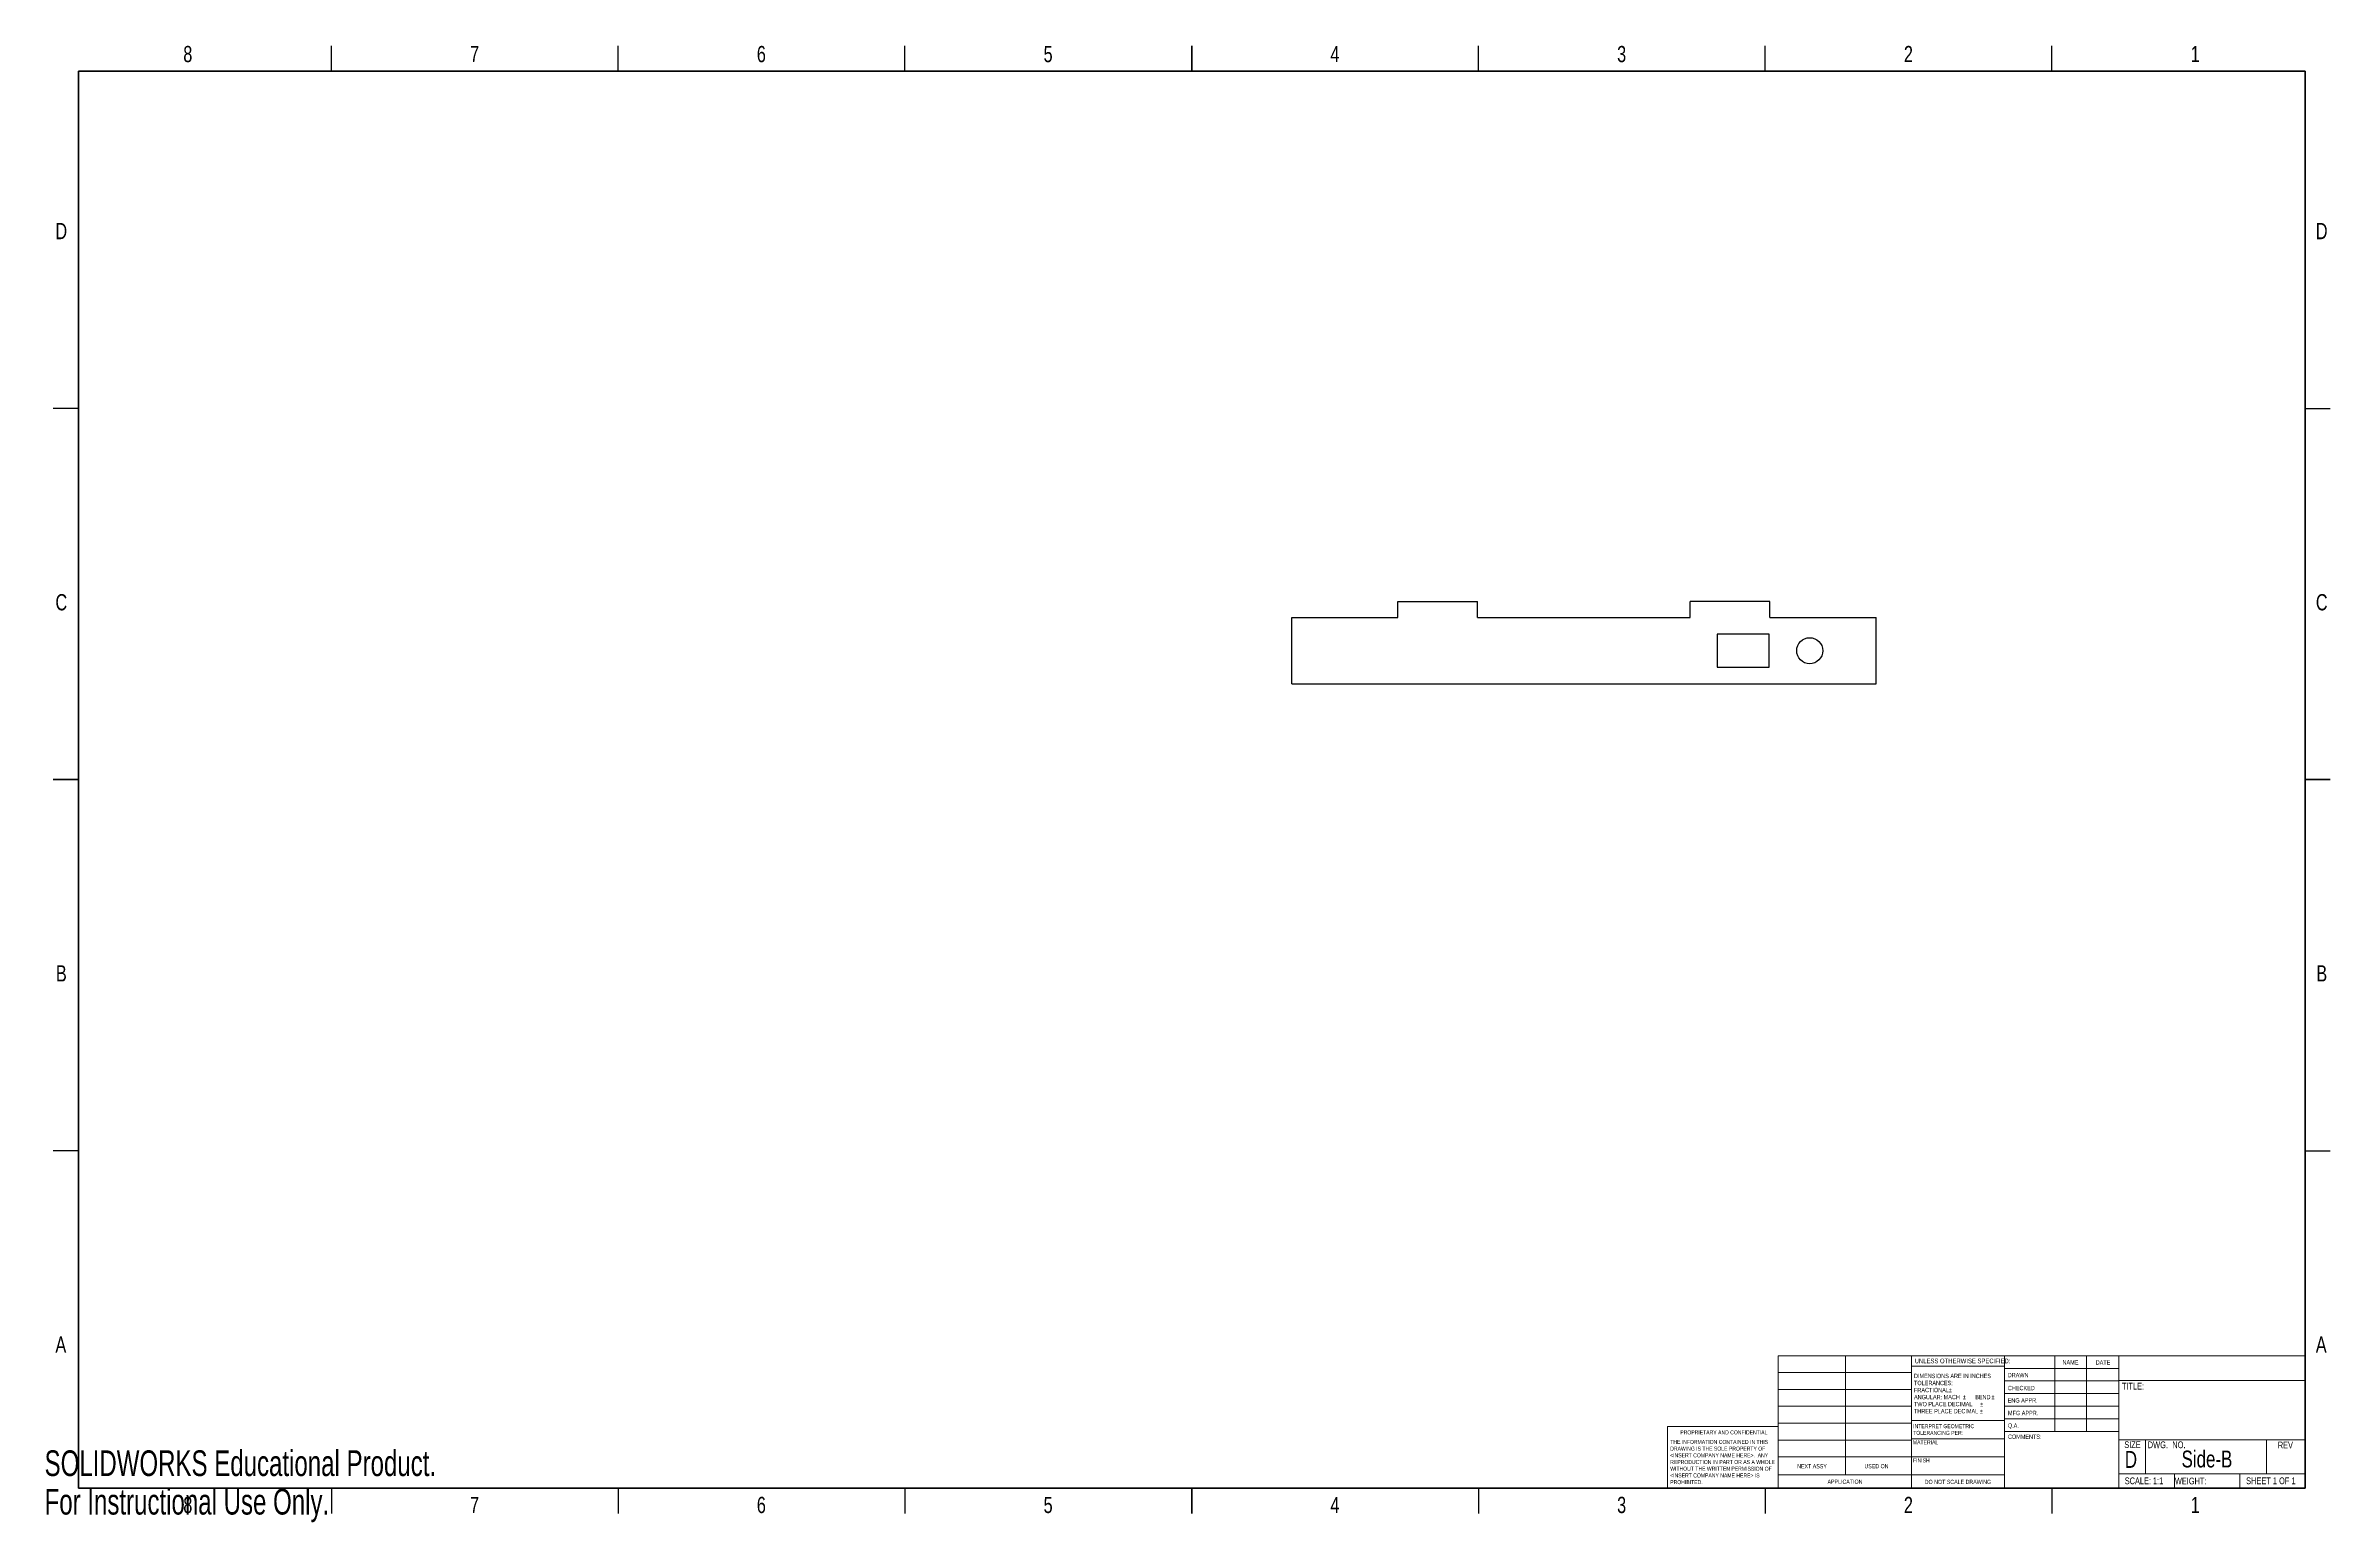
# Model space of a CAD drawing. Header units: millimetres. Extents: x 0 to 860, y 0 to 556.
import ezdxf

# ---------------------------------------------------------------- set-up
doc = ezdxf.new("R2010")
doc.units = ezdxf.units.MM
doc.styles.add('SLDTEXTSTYLE0', font='TXT', dxfattribs={"width": 0.75})
doc.styles.add('SLDTEXTSTYLE1', font='TXT', dxfattribs={"width": 0.6875})
doc.styles.add('SLDTEXTSTYLE2', font='TXT', dxfattribs={"width": 0.694444})
doc.styles.add('SLDTEXTSTYLE3', font='TXT', dxfattribs={"width": 0.7})

msp = doc.modelspace()

# ---------------------------------------------------------------- linework, layer by layer
at = {"color": 7, "linetype": 'Continuous', "lineweight": 25}
for p, q in [((107.95, 546.1), (107.95, 555.62)), ((215.9, 546.1), (215.9, 555.62)), ((323.85, 546.1), (323.85, 555.62)), ((431.8, 555.62), (431.8, 546.1)), ((431.8, 546.1), (431.8, 555.62)), ((539.75, 546.1), (539.75, 555.62)), ((647.7, 546.1), (647.7, 555.62)), ((755.65, 546.1), (755.65, 555.62)), ((12.7, 419.1), (3.17, 419.1)), ((850.9, 419.1), (860.42, 419.1)), ((509.45, 346.44), (539.45, 346.44)), ((509.45, 340.44), (509.45, 346.44)), ((539.45, 340.44), (539.45, 346.44)), ((619.45, 340.44), (619.45, 346.44)), ((649.45, 346.44), (619.45, 346.44)), ((649.45, 340.44), (649.45, 346.44)), ((469.45, 315.44), (469.45, 340.44)), ((469.45, 340.44), (509.45, 340.44)), ((539.45, 340.44), (619.45, 340.44)), ((649.45, 340.44), (689.45, 340.44)), ((689.45, 315.44), (689.45, 340.44)), ((649.25, 334.19), (629.65, 334.19)), ((629.65, 334.19), (629.65, 321.69)), ((649.25, 321.69), (649.25, 334.19)), ((629.65, 321.69), (649.25, 321.69)), ((469.45, 315.44), (689.45, 315.44)), ((3.17, 279.4), (12.7, 279.4)), ((12.7, 279.4), (3.17, 279.4)), ((860.42, 279.4), (850.9, 279.4)), ((850.9, 279.4), (860.42, 279.4)), ((12.7, 139.7), (3.17, 139.7)), ((850.9, 139.7), (860.42, 139.7)), ((107.95, 12.7), (107.95, 3.17)), ((215.9, 12.7), (215.9, 3.17)), ((323.85, 12.7), (323.85, 3.17)), ((431.8, 3.17), (431.8, 12.7)), ((431.8, 12.7), (431.8, 3.17)), ((539.75, 12.7), (539.75, 3.17)), ((647.7, 12.7), (647.7, 3.17)), ((755.65, 12.7), (755.65, 3.17))]:
    msp.add_line(p, q, dxfattribs=at)
at = {"color": 7, "linetype": 'Continuous', "lineweight": 50}
for p, q in [((12.7, 12.7), (12.7, 546.1)), ((12.7, 546.1), (850.9, 546.1)), ((850.9, 546.1), (850.9, 12.7)), ((850.9, 12.7), (12.7, 12.7))]:
    msp.add_line(p, q, dxfattribs=at)
at = {"color": 7, "linetype": 'Continuous', "lineweight": 18}
for p, q in [((652.55, 62.59), (850.9, 62.59)), ((652.55, 12.7), (652.55, 62.59)), ((677.9, 62.59), (677.9, 17.69)), ((702.77, 12.7), (702.77, 62.59)), ((737.75, 62.59), (737.75, 12.7)), ((756.76, 62.59), (756.76, 34.02)), ((768.66, 62.59), (768.66, 34.02)), ((780.83, 62.59), (780.83, 12.7)), ((652.55, 56.24), (702.77, 56.24)), ((737.75, 58.67), (702.77, 58.67)), ((737.75, 57.83), (780.83, 57.83)), ((737.75, 53.07), (780.83, 53.07)), ((780.83, 53.27), (850.9, 53.27)), ((652.55, 49.89), (702.77, 49.89)), ((652.55, 43.54), (702.77, 43.54)), ((737.75, 48.31), (780.83, 48.31)), ((780.83, 43.54), (737.75, 43.54)), ((610.97, 12.7), (610.97, 35.92)), ((652.55, 35.92), (610.97, 35.92)), ((652.55, 37.19), (702.77, 37.19)), ((702.77, 38.19), (737.86, 38.19)), ((780.83, 38.78), (737.75, 38.78)), ((652.55, 30.84), (702.77, 30.84)), ((702.77, 31.34), (737.86, 31.34)), ((780.83, 34.02), (737.86, 34.02)), ((780.83, 30.98), (850.9, 30.98)), ((790.88, 30.98), (790.88, 18.11)), ((836.37, 30.98), (836.37, 18.11)), ((652.55, 24.49), (702.77, 24.49)), ((652.55, 17.69), (737.75, 17.69)), ((702.77, 24.48), (737.75, 24.48)), ((780.83, 18.11), (850.9, 18.11)), ((801.74, 18.11), (801.74, 12.7)), ((826.42, 18.11), (826.42, 12.7))]:
    msp.add_line(p, q, dxfattribs=at)
at = {"color": 7, "linetype": 'Continuous', "lineweight": 25}
msp.add_circle((664.45, 327.94), 4.9, dxfattribs=at)

# ---------------------------------------------------------------- texts
at = {"color": 7, "linetype": 'Continuous', "lineweight": 0}
for s, insert, char_height, attachment_point, style in [('8', (53.91, 555.56), 6.1, 2, 'SLDTEXTSTYLE0'), ('7', (161.86, 555.56), 6.1, 2, 'SLDTEXTSTYLE0'), ('6', (269.81, 555.56), 6.1, 2, 'SLDTEXTSTYLE0'), ('5', (377.76, 555.56), 6.1, 2, 'SLDTEXTSTYLE0'), ('4', (485.71, 555.56), 6.1, 2, 'SLDTEXTSTYLE0'), ('3', (593.66, 555.56), 6.1, 2, 'SLDTEXTSTYLE0'), ('2', (701.61, 555.56), 6.1, 2, 'SLDTEXTSTYLE0'), ('1', (809.56, 555.56), 6.1, 2, 'SLDTEXTSTYLE0'), ('D', (6.28, 488.93), 6.1, 2, 'SLDTEXTSTYLE0'), ('D', (857.18, 488.93), 6.1, 2, 'SLDTEXTSTYLE0'), ('C', (6.29, 349.23), 6.1, 2, 'SLDTEXTSTYLE0'), ('C', (857.19, 349.23), 6.1, 2, 'SLDTEXTSTYLE0'), ('B', (6.3, 209.53), 6.1, 2, 'SLDTEXTSTYLE0'), ('B', (857.2, 209.53), 6.1, 2, 'SLDTEXTSTYLE0'), ('A', (6.11, 69.83), 6.1, 2, 'SLDTEXTSTYLE0'), ('A', (857.01, 69.83), 6.1, 2, 'SLDTEXTSTYLE0'), ('UNLESS OTHERWISE SPECIFIED:', (703.96, 61.5), 1.778, 1, 'SLDTEXTSTYLE0'), ('NAME', (759.62, 60.92), 1.651, 1, 'SLDTEXTSTYLE0'), ('DATE', (772.11, 60.88), 1.651, 1, 'SLDTEXTSTYLE0'), ('TOLERANCES:', (703.72, 53.14), 1.651, 1, 'SLDTEXTSTYLE0'), ('DIMENSIONS ARE IN INCHES', (703.72, 55.79), 1.651, 1, 'SLDTEXTSTYLE0'), ('DRAWN', (739, 56.12), 1.651, 1, 'SLDTEXTSTYLE0'), ('TITLE:', (781.99, 52.39), 2.54, 1, 'SLDTEXTSTYLE0'), ('ANGULAR: MACH', (703.72, 47.84), 1.651, 1, 'SLDTEXTSTYLE0'), ('TWO PLACE DECIMAL', (703.72, 45.19), 1.651, 1, 'SLDTEXTSTYLE0'), ('FRACTIONAL', (703.72, 50.49), 1.651, 1, 'SLDTEXTSTYLE0'), ('%%p', (716.86, 50.49), 1.651, 1, 'SLDTEXTSTYLE0'), ('%%p', (722.09, 47.84), 1.651, 1, 'SLDTEXTSTYLE0'), ('BEND', (726.76, 47.84), 1.651, 1, 'SLDTEXTSTYLE0'), ('%%p', (728.59, 45.19), 1.651, 1, 'SLDTEXTSTYLE0'), ('%%p', (732.87, 47.84), 1.651, 1, 'SLDTEXTSTYLE0'), ('ENG APPR.', (738.98, 46.6), 1.651, 1, 'SLDTEXTSTYLE0'), ('CHECKED', (739.05, 51.24), 1.651, 1, 'SLDTEXTSTYLE0'), ('PROPRIETARY AND CONFIDENTIAL', (615.73, 34.48), 1.524, 1, 'SLDTEXTSTYLE0'), ('INTERPRET GEOMETRIC', (703.41, 36.83), 1.524, 1, 'SLDTEXTSTYLE0'), ('THREE PLACE DECIMAL', (703.72, 42.54), 1.651, 1, 'SLDTEXTSTYLE0'), ('%%p', (728.45, 42.54), 1.651, 1, 'SLDTEXTSTYLE0'), ('Q.A.', (739.06, 37.12), 1.651, 1, 'SLDTEXTSTYLE0'), ('MFG APPR.', (739.1, 41.85), 1.651, 1, 'SLDTEXTSTYLE0'), ('THE INFORMATION CONTAINED IN THIS', (611.95, 30.9), 1.524, 1, 'SLDTEXTSTYLE0'), ('<INSERT COMPANY NAME HERE>.  ANY', (611.95, 25.85), 1.524, 1, 'SLDTEXTSTYLE0'), ('DRAWING IS THE SOLE PROPERTY OF', (611.95, 28.38), 1.524, 1, 'SLDTEXTSTYLE0'), ('MATERIAL', (703.28, 30.75), 1.524, 1, 'SLDTEXTSTYLE0'), ('TOLERANCING PER:', (703.41, 34.3), 1.524, 1, 'SLDTEXTSTYLE0'), ('COMMENTS:', (739.08, 32.91), 1.651, 1, 'SLDTEXTSTYLE0'), ('SIZE', (782.88, 30.36), 2.54, 1, 'SLDTEXTSTYLE0'), ('D', (783.08, 26.72), 6.35, 1, 'SLDTEXTSTYLE0'), ('DWG.  NO.', (791.68, 30.32), 2.54, 1, 'SLDTEXTSTYLE2'), ('Side-B', (813.99, 26.87), 6.35, 2, 'SLDTEXTSTYLE0'), ('REV', (840.68, 30.22), 2.54, 1, 'SLDTEXTSTYLE0'), ('WITHOUT THE WRITTEN PERMISSION OF', (611.95, 20.81), 1.524, 1, 'SLDTEXTSTYLE0'), ('<INSERT COMPANY NAME HERE> IS', (611.95, 18.28), 1.524, 1, 'SLDTEXTSTYLE0'), ('REPRODUCTION IN PART OR AS A WHOLE', (611.95, 23.33), 1.524, 1, 'SLDTEXTSTYLE0'), ('NEXT ASSY', (659.74, 21.77), 1.587, 1, 'SLDTEXTSTYLE0'), ('USED ON', (685.05, 21.8), 1.587, 1, 'SLDTEXTSTYLE0'), ('FINISH', (703.35, 23.94), 1.524, 1, 'SLDTEXTSTYLE0'), ('8', (53.91, 9.46), 6.1, 2, 'SLDTEXTSTYLE0'), ('7', (161.86, 9.46), 6.1, 2, 'SLDTEXTSTYLE0'), ('6', (269.81, 9.46), 6.1, 2, 'SLDTEXTSTYLE0'), ('5', (377.76, 9.46), 6.1, 2, 'SLDTEXTSTYLE0'), ('4', (485.71, 9.46), 6.1, 2, 'SLDTEXTSTYLE0'), ('3', (593.66, 9.46), 6.1, 2, 'SLDTEXTSTYLE0'), ('PROHIBITED.', (611.95, 15.76), 1.524, 1, 'SLDTEXTSTYLE0'), ('APPLICATION', (671.15, 15.95), 1.5875, 1, 'SLDTEXTSTYLE0'), ('2', (701.61, 9.46), 6.1, 2, 'SLDTEXTSTYLE0'), ('DO NOT SCALE DRAWING', (720.25, 15.89), 1.5875, 2, 'SLDTEXTSTYLE0'), ('SCALE: 1:1', (783.05, 16.76), 2.54, 1, 'SLDTEXTSTYLE0'), ('WEIGHT:', (801.94, 16.68), 2.54, 1, 'SLDTEXTSTYLE0'), ('1', (809.56, 9.46), 6.1, 2, 'SLDTEXTSTYLE0'), ('SHEET 1 OF 1', (828.73, 16.77), 2.54, 1, 'SLDTEXTSTYLE1')]:
    msp.add_mtext(s, dxfattribs=dict(at, insert=insert, char_height=char_height, attachment_point=attachment_point, style=style))
at = {"color": 7, "linetype": 'Continuous', "char_height": 9.6672, "attachment_point": 1, "style": 'SLDTEXTSTYLE3'}
for s, insert in [('SOLIDWORKS Educational Product.', (0, 26.96)), ('For Instructional Use Only.', (0, 12.46))]:
    msp.add_mtext(s, dxfattribs=dict(at, insert=insert))

doc.saveas('drawing.dxf')
